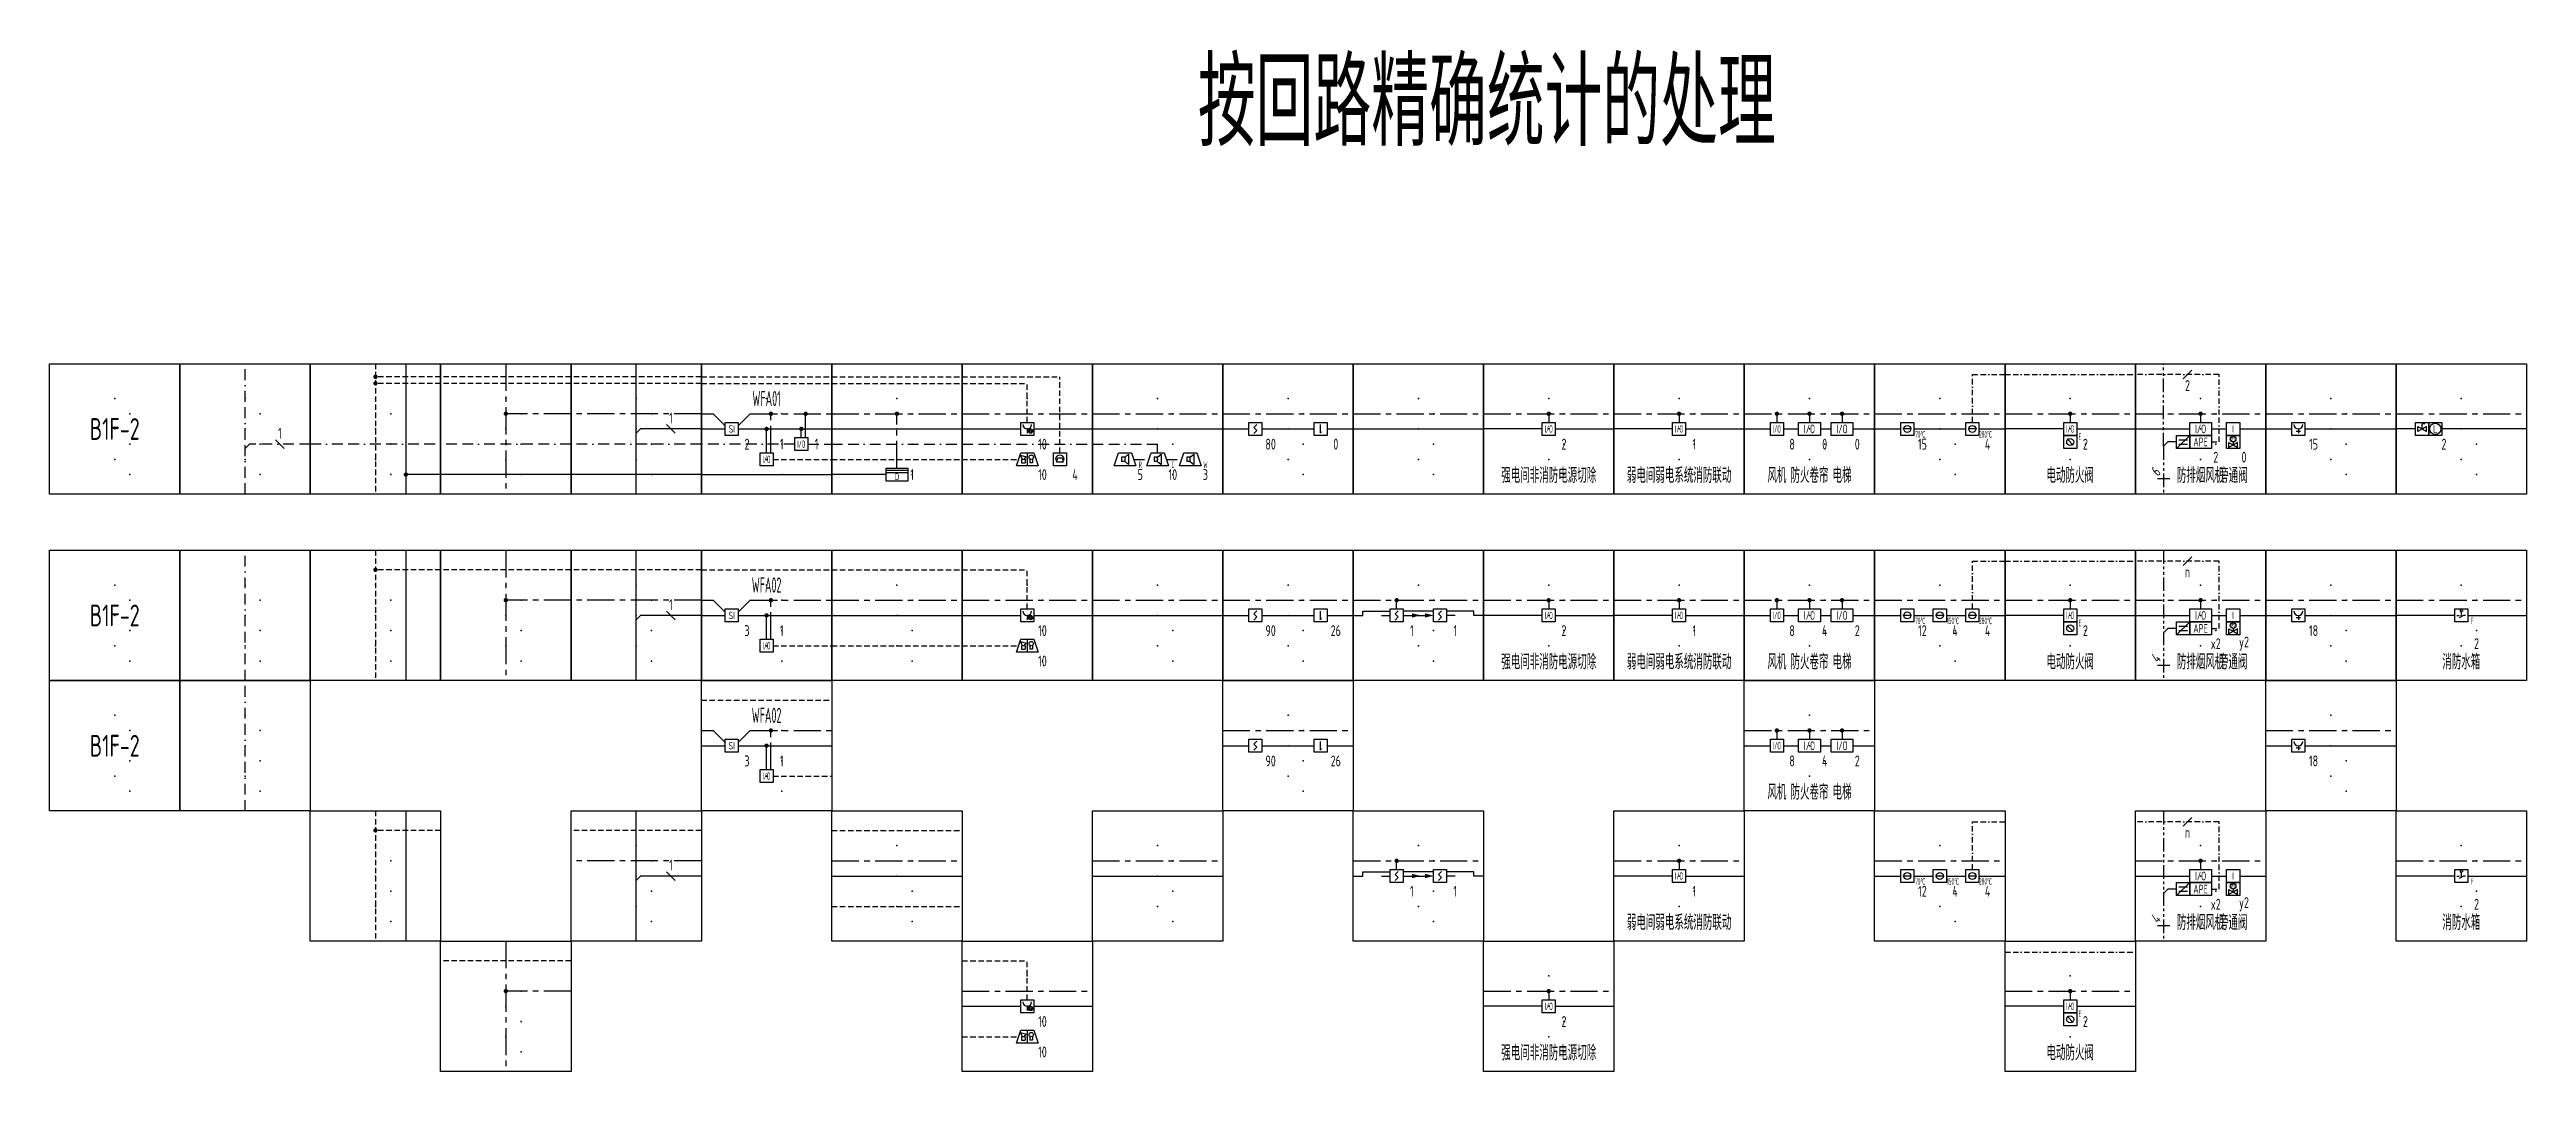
# Model space of a CAD drawing. Header units: millimetres. Extents: x -610917 to 349982, y -134386 to 298175.
# Drawn here: x 16 to 57016, y 186981 to 210510 of the extents above; entities that cross this region are included whole.
import ezdxf
from ezdxf.enums import TextEntityAlignment as Align

# ---------------------------------------------------------------- set-up
doc = ezdxf.new("R2010")
doc.units = ezdxf.units.MM
doc.header["$LTSCALE"] = 500
doc.header["$MEASUREMENT"] = 0
for name, pattern in [('BORDER', [1.75, 0.5, -0.25, 0.5, -0.25, 0, -0.25]), ('BORDER2', [0.875, 0.25, -0.125, 0.25, -0.125, 0, -0.125]), ('CENTER', [2, 1.25, -0.25, 0.25, -0.25]), ('HIDDEN', [0.375, 0.25, -0.125]), ('PHANTOM2', [1.25, 0.625, -0.125, 0.125, -0.125, 0.125, -0.125])]:
    doc.linetypes.add(name, pattern=pattern)
doc.layers.get('0').update_dxf_attribs({"linetype": 'CONTINUOUS'})
for name, color, linetype in [('E-BRST-WIRE', 2, 'BORDER'), ('E-CTRL-WIRE', 3, 'BORDER2'), ('E-FAS-DEVC', 3, 'CONTINUOUS'), ('E-FAS-WIRE', 4, 'CONTINUOUS'), ('E-FAS-WIRE2', 1, 'CENTER'), ('E-FAS-WIRE4', 4, 'PHANTOM2'), ('E-FAS-WIRE5', 4, 'HIDDEN'), ('E-POWR-EQPM', 3, 'CONTINUOUS'), ('E-UNIV-DIAG', 2, 'CONTINUOUS'), ('E-UNIV-EL', 140, 'CONTINUOUS'), ('E-UNIV-NOTE', 6, 'CONTINUOUS')]:
    doc.layers.add(name, color=color, linetype=linetype)
doc.styles.add('TH-STYLE3', font='tssdeng.shx', dxfattribs={"width": 0.7, "bigfont": 'tssdchn.shx'})

msp = doc.modelspace()

# ---------------------------------------------------------------- texts
at = {"layer": 'E-UNIV-NOTE', "style": 'TH-STYLE3'}
for s, height, width, p in [('按回路精确统计的处理', 2000, 0.7, (33091, 209397)), ('WFA01', 350, 0.5, (16516, 202474)), ('B1F-2', 500, 0.7, (1516, 201774)), ('2', 250, 0.7, (16066, 201424)), ('1', 250, 0.7, (16866, 201424)), ('1', 250, 0.7, (17666, 201424)), ('10', 250, 0.7, (22866, 201424)), ('80', 250, 0.7, (28116, 201424)), ('0', 250, 0.7, (29616, 201424)), ('2', 250, 0.7, (34866, 201424)), ('1', 250, 0.7, (37866, 201424)), ('8', 250, 0.7, (40116, 201424)), ('0', 250, 0.7, (40866, 201424)), ('0', 250, 0.7, (41616, 201424)), ('15', 250, 0.7, (43116, 201424)), ('4', 250, 0.7, (44616, 201424)), ('2', 250, 0.7, (46866, 201424)), ('2', 250, 0.7, (49866, 201124)), ('0', 250, 0.7, (50516, 201124)), ('15', 250, 0.7, (52116, 201424)), ('2', 250, 0.7, (55116, 201424)), ('1', 250, 0.7, (19866, 200724)), ('10', 250, 0.7, (22866, 200724)), ('4', 250, 0.7, (23616, 200724)), ('5', 250, 0.7, (25116, 200724)), ('10', 250, 0.7, (25866, 200724)), ('3', 250, 0.7, (26616, 200724)), ('强电间非消防电源切除', 350, 0.5, (34516, 200724)), ('弱电间弱电系统消防联动', 350, 0.5, (37516, 200724)), ('风机', 350, 0.5, (39766, 200724)), ('防火卷帘', 350, 0.5, (40516, 200724)), ('电梯', 350, 0.5, (41266, 200724)), ('电动防火阀', 350, 0.5, (46516, 200724)), ('防排烟风机', 350, 0.5, (49516, 200724)), ('旁通阀', 350, 0.5, (50274, 200725)), ('WFA02', 350, 0.5, (16516, 198181)), ('B1F-2', 500, 0.7, (1516, 197481)), ('3', 250, 0.7, (16066, 197131)), ('1', 250, 0.7, (16866, 197131)), ('10', 250, 0.7, (22866, 197131)), ('90', 250, 0.7, (28116, 197131)), ('26', 250, 0.7, (29616, 197131)), ('1', 250, 0.7, (31366, 197131)), ('1', 250, 0.7, (32366, 197131)), ('2', 250, 0.7, (34866, 197131)), ('1', 250, 0.7, (37866, 197131)), ('8', 250, 0.7, (40116, 197131)), ('4', 250, 0.7, (40866, 197131)), ('2', 250, 0.7, (41616, 197131)), ('12', 250, 0.7, (43116, 197131)), ('4', 250, 0.7, (43866, 197131)), ('4', 250, 0.7, (44616, 197131)), ('2', 250, 0.7, (46866, 197131)), ('18', 250, 0.7, (52116, 197131)), ('x2', 250, 0.7, (49866, 196831)), ('y2', 250, 0.7, (50516, 196831)), ('2', 250, 0.7, (55866, 196831)), ('10', 250, 0.7, (22866, 196431)), ('强电间非消防电源切除', 350, 0.5, (34516, 196431)), ('弱电间弱电系统消防联动', 350, 0.5, (37516, 196431)), ('风机', 350, 0.5, (39766, 196431)), ('防火卷帘', 350, 0.5, (40516, 196431)), ('电梯', 350, 0.5, (41266, 196431)), ('电动防火阀', 350, 0.5, (46516, 196431)), ('防排烟风机', 350, 0.5, (49516, 196431)), ('旁通阀', 350, 0.5, (50266, 196431)), ('消防水箱', 350, 0.5, (55516, 196431)), ('WFA02', 350, 0.5, (16516, 195181)), ('B1F-2', 500, 0.7, (1516, 194481)), ('3', 250, 0.7, (16066, 194131)), ('1', 250, 0.7, (16866, 194131)), ('90', 250, 0.7, (28116, 194131)), ('26', 250, 0.7, (29616, 194131)), ('8', 250, 0.7, (40116, 194131)), ('4', 250, 0.7, (40866, 194131)), ('2', 250, 0.7, (41616, 194131)), ('18', 250, 0.7, (52116, 194131)), ('风机', 350, 0.5, (39766, 193431)), ('防火卷帘', 350, 0.5, (40516, 193431)), ('电梯', 350, 0.5, (41266, 193431)), ('1', 250, 0.7, (31366, 191131)), ('1', 250, 0.7, (32366, 191131)), ('1', 250, 0.7, (37866, 191131)), ('12', 250, 0.7, (43116, 191131)), ('4', 250, 0.7, (43866, 191131)), ('4', 250, 0.7, (44616, 191131)), ('x2', 250, 0.7, (49866, 190831)), ('y2', 250, 0.7, (50516, 190831)), ('2', 250, 0.7, (55866, 190831)), ('弱电间弱电系统消防联动', 350, 0.5, (37516, 190431)), ('防排烟风机', 350, 0.5, (49516, 190431)), ('旁通阀', 350, 0.5, (50266, 190431)), ('消防水箱', 350, 0.5, (55516, 190431)), ('10', 250, 0.7, (22866, 188131)), ('2', 250, 0.7, (34866, 188131)), ('2', 250, 0.7, (46866, 188131)), ('10', 250, 0.7, (22866, 187431)), ('强电间非消防电源切除', 350, 0.5, (34516, 187431)), ('电动防火阀', 350, 0.5, (46516, 187431))]:
    msp.add_text(s, height=height, dxfattribs=dict(at, width=width)).set_placement(p, align=Align.MIDDLE)

# ---------------------------------------------------------------- blocks, each defined once
blk = doc.blocks.new('E-ES01')
blk.add_lwpolyline([(0, 3000), (3000, 3000), (3000, 0), (0, 0)], close=True)
for p in [(1500, 2200), (1850, 1850), (1500, 1500), (1850, 1150), (1500, 800), (1850, 450)]:
    blk.add_point(p)
blk = doc.blocks.new('E-BFAS212')
blk.add_lwpolyline([(-1.5, -1.5), (-1.5, 1.5), (1.5, 1.5), (1.5, -1.5)], close=True)
at = {"layer": 'E-UNIV-EL'}
blk.add_line((0, 0), (0, -1), dxfattribs=at)
for radius in [0.5, 0.25]:
    blk.add_circle((0.75, -0.5), radius, dxfattribs=at)
blk.add_arc((0, 1), 1, 180, 0, dxfattribs=at)
blk = doc.blocks.new('E-BFAS330')
blk.add_lwpolyline([(-2.5, -1.5), (-1.5, 1.5), (1.5, 1.5), (2.5, -1.5)], close=True)
at = {"layer": 'E-UNIV-EL'}
for p, q in [((-1.56, 1), (-0.24, 0.6)), ((-1.1, 0), (-1.56, 1)), ((-0.5, 0), (-1.3, 0)), ((-1.3, 0), (-1.3, -0.8)), ((-0.7, 0), (-0.24, 0.6)), ((-0.5, 0), (-0.5, -0.8)), ((0, 1.5), (0, -1.5)), ((0.6, 0.1), (0.6, -0.8)), ((1.2, 0.1), (1.2, -0.8)), ((-1.3, -0.8), (-0.5, -0.8)), ((1.2, -0.8), (0.6, -0.8))]:
    blk.add_line(p, q, dxfattribs=at)
blk.add_circle((0.9, 0.5), 0.5, dxfattribs=at)
blk = doc.blocks.new('E-BFAS110')
blk.add_lwpolyline([(-1.5, -1.5), (-1.5, 1.5), (1.5, 1.5), (1.5, -1.5)], close=True)
at = {"layer": 'E-UNIV-EL'}
blk.add_lwpolyline([(0.35, 1.06), (-0.35, 0.35), (0.35, -0.35), (-0.35, -1.06)], dxfattribs=at)
blk = doc.blocks.new('E-BFAS120')
blk.add_lwpolyline([(-1.5, -1.5), (-1.5, 1.5), (1.5, 1.5), (1.5, -1.5)], close=True)
at = {"layer": 'E-UNIV-EL'}
blk.add_line((0, -1), (0, 1), dxfattribs=at)
at = {"layer": 'E-UNIV-EL', "const_width": 0.25}
blk.add_lwpolyline([(-0.125, -0.75, 1), (0.125, -0.75, 1)], format="xyb", close=True, dxfattribs=at)
blk = doc.blocks.new('E-BFAS112')
blk.add_lwpolyline([(-1.5, -1.5), (-1.5, 1.5), (1.5, 1.5), (1.5, -1.5)], close=True)
at = {"layer": 'E-UNIV-EL'}
for p, q in [((-3.5, 0), (-1.5, 0)), ((1.5, 0), (3.5, 0))]:
    blk.add_line(p, q, dxfattribs=at)
blk.add_lwpolyline([(0.35, 1.06), (-0.35, 0.35), (0.35, -0.35), (-0.35, -1.06)], dxfattribs=at)
blk.add_lwpolyline([(3.5, 0, 1, 0, 0), (5.5, 0, 0, 0, 0)], format="xyseb", dxfattribs=at)
blk = doc.blocks.new('E-BFAS113')
blk.add_lwpolyline([(-1.5, -1.5), (-1.5, 1.5), (1.5, 1.5), (1.5, -1.5)], close=True)
at = {"layer": 'E-UNIV-EL'}
for p, q in [((-5.5, 0), (-3.5, 0)), ((3.5, 0), (1.5, 0))]:
    blk.add_line(p, q, dxfattribs=at)
blk.add_lwpolyline([(-3.5, 0, 1, 0, 0), (-1.5, 0, 0, 0, 0)], format="xyseb", dxfattribs=at)
blk.add_lwpolyline([(0.35, 1.06), (-0.35, 0.35), (0.35, -0.35), (-0.35, -1.06)], dxfattribs=at)
blk = doc.blocks.new('E-BFAS520')
blk.add_lwpolyline([(-1.5, -1.5), (-1.5, 1.5), (1.5, 1.5), (1.5, -1.5)], close=True)
at = {"layer": 'E-UNIV-EL', "style": 'TH-STYLE3', "width": 0.5}
blk.add_attdef('F', text='', height=1.7, dxfattribs=at).set_placement((0, 0), align=Align.MIDDLE)
blk = doc.blocks.new('E-BFAS011')
blk.add_lwpolyline([(-2.5, -1.5), (-2.5, 1.5), (2.5, 1.5), (2.5, -1.5)], close=True)
at = {"layer": 'E-UNIV-EL', "style": 'TH-STYLE3', "width": 0.7}
blk.add_attdef('F', text='', height=2, dxfattribs=at).set_placement((0, 0), align=Align.MIDDLE)
blk = doc.blocks.new('E-BFAS711')
blk.add_lwpolyline([(-1.5, -1.5), (-1.5, 1.5), (1.5, 1.5), (1.5, -1.5)], close=True)
at = {"layer": 'E-UNIV-EL'}
blk.add_line((1, 0), (-1, 0), dxfattribs=at)
blk.add_circle((0, 0), 0.8, dxfattribs=at)
at = {"layer": 'E-UNIV-EL', "style": 'TH-STYLE3', "width": 0.5}
blk.add_attdef('F', text='', height=1.5, dxfattribs=at).set_placement((3, -1.25), align=Align.MIDDLE)
blk = doc.blocks.new('E-BFAS712')
blk.add_lwpolyline([(-1.5, -1.5), (-1.5, 1.5), (1.5, 1.5), (1.5, -1.5)], close=True)
at = {"layer": 'E-UNIV-EL'}
blk.add_line((1, 0), (-1, 0), dxfattribs=at)
blk.add_circle((0, 0), 0.8, dxfattribs=at)
at = {"layer": 'E-UNIV-EL', "style": 'TH-STYLE3', "width": 0.5}
blk.add_attdef('F', text='', height=1.5, dxfattribs=at).set_placement((3, -1.25), align=Align.MIDDLE)
blk = doc.blocks.new('E-BFAS713')
blk.add_lwpolyline([(-1.5, -1.5), (-1.5, 1.5), (1.5, 1.5), (1.5, -1.5)], close=True)
at = {"layer": 'E-UNIV-EL'}
blk.add_line((1, 0), (-1, 0), dxfattribs=at)
blk.add_circle((0, 0), 0.8, dxfattribs=at)
at = {"layer": 'E-UNIV-EL', "style": 'TH-STYLE3', "width": 0.5}
blk.add_attdef('F', text='', height=1.5, dxfattribs=at).set_placement((3, -1.25), align=Align.MIDDLE)
blk = doc.blocks.new('E-BFAS730')
blk.add_lwpolyline([(-1.5, -1.5), (-1.5, 1.5), (1.5, 1.5), (1.5, -1.5)], close=True)
at = {"layer": 'E-UNIV-EL'}
blk.add_line((-0.71, 0.71), (0.71, -0.71), dxfattribs=at)
blk.add_circle((0, 0), 0.8, dxfattribs=at)
at = {"layer": 'E-UNIV-EL', "style": 'TH-STYLE3', "width": 0.5}
blk.add_attdef('F', text='', height=1.5, dxfattribs=at).set_placement((2.25, 1.25), align=Align.MIDDLE)
blk = doc.blocks.new('E-BFAS522')
blk.add_lwpolyline([(-1.5, -1.5), (-1.5, 1.5), (1.5, 1.5), (1.5, -1.5)], close=True)
at = {"layer": 'E-UNIV-EL'}
for p, q in [((-1.5, -1.5), (1.5, 1.5)), ((-1, 0.5), (1, 0.5)), ((-1, -0.5), (1, -0.5))]:
    blk.add_line(p, q, dxfattribs=at)
blk = doc.blocks.new('E-ANNO04')
blk.add_line((-1, -1), (1, 1))
at = {"style": 'TH-STYLE3', "width": 0.7}
blk.add_attdef('N', text='', height=2.5, dxfattribs=at).set_placement((0, 2.5), align=Align.MIDDLE)
blk = doc.blocks.new('E-BDB004')
blk.add_lwpolyline([(-2.5, -1.5), (-2.5, 1.5), (2.5, 1.5), (2.5, -1.5)], close=True)
at = {"layer": 'E-UNIV-EL', "style": 'TH-STYLE3', "width": 0.7}
blk.add_attdef('BOX', text='', height=2, dxfattribs=at).set_placement((0, 0), align=Align.MIDDLE)
blk = doc.blocks.new('E-BFAS610')
blk.add_lwpolyline([(-1.5, -1.5), (-1.5, 1.5), (1.5, 1.5), (1.5, -1.5)], close=True)
at = {"layer": 'E-UNIV-EL'}
for p, q in [((0, 0), (0, -1)), ((-0.5, -0.5), (0.5, -0.5))]:
    blk.add_line(p, q, dxfattribs=at)
blk.add_arc((0, 1), 1, 180, 0, dxfattribs=at)
blk = doc.blocks.new('E-BFAS630-2')
blk.add_lwpolyline([(-1.5, -1.51), (-1.5, 1.49), (1.5, 1.49), (1.5, -1.51)], close=True)
at = {"layer": 'E-UNIV-EL'}
for p, q in [((0, 0.7), (0, 0.5)), ((0, 0.4), (0, 0.25)), ((0, 0.15), (0, 0)), ((0.2, 1.07), (0.45, 1.07)), ((-1, -0.01), (-0.5, -0.01)), ((0, -0.1), (0, -0.3))]:
    blk.add_line(p, q, dxfattribs=at)
blk.add_lwpolyline([(0, 1.45, -0.533333), (0, 0.7, -0.533333)], format="xyb", close=True, dxfattribs=at)
blk.add_lwpolyline([(1, -0.01), (0.5, -0.01), (-0.5, -0.59)], dxfattribs=at)
at = {"layer": 'E-UNIV-EL', "style": 'TH-STYLE3', "width": 0.5}
blk.add_attdef('F', text='', height=1.5, dxfattribs=at).set_placement((2.5, -1.26), align=Align.MIDDLE)
blk = doc.blocks.new('E-BFAS621-4')
blk.add_lwpolyline([(-1.5, -1.5), (-1.5, 1.5), (1.5, 1.5), (1.5, -1.5)], close=True)
at = {"layer": 'E-UNIV-EL'}
blk.add_line((0, 0), (0, -0.7), dxfattribs=at)
blk.add_lwpolyline([(1, -1.28), (1, -0.12), (-1, -1.28), (-1, -0.12)], close=True, dxfattribs=at)
blk.add_circle((0, 0.65), 0.65, dxfattribs=at)
at = {"layer": 'E-UNIV-EL', "style": 'TH-STYLE3', "width": 0.7}
blk.add_attdef('F', text='', height=1, dxfattribs=at).set_placement((0, 0.65), align=Align.MIDDLE)
blk = doc.blocks.new('E-BFAS510')
blk.add_lwpolyline([(-1.5, -1.5), (-1.5, 1.5), (1.5, 1.5), (1.5, -1.5)], close=True)
at = {"layer": 'E-UNIV-EL', "style": 'TH-STYLE3', "width": 0.7}
blk.add_attdef('F', text='', height=1.7, dxfattribs=at).set_placement((0, 0), align=Align.MIDDLE)
blk = doc.blocks.new('E-BFAS540')
blk.add_lwpolyline([(-1.5, -1.5), (-1.5, 1.5), (1.5, 1.5), (1.5, -1.5)], close=True)
at = {"layer": 'E-UNIV-EL', "style": 'TH-STYLE3', "width": 0.7}
blk.add_attdef('F', text='', height=1.7, dxfattribs=at).set_placement((0, 0), align=Align.MIDDLE)
blk = doc.blocks.new('E-BFAS220')
blk.add_lwpolyline([(-1.5, -1.5), (-1.5, 1.5), (1.5, 1.5), (1.5, -1.5)], close=True)
at = {"layer": 'E-UNIV-EL'}
blk.add_lwpolyline([(0.58, 0), (1, 0, 1), (-1, 0), (-0.58, 0)], format="xyb", dxfattribs=at)
blk.add_lwpolyline([(-0.75, -0.67), (-0.5, 0.33), (0.5, 0.33), (0.75, -0.67)], close=True, dxfattribs=at)
blk = doc.blocks.new('E-BFAS030')
blk.add_lwpolyline([(-2.5, -1.5), (-2.5, 1.5), (2.5, 1.5), (2.5, -1.5)], close=True)
at = {"layer": 'E-UNIV-EL'}
for p, q in [((-2.5, 1), (2.5, 1)), ((-2.5, 0.5), (2.5, 0.5))]:
    blk.add_line(p, q, dxfattribs=at)
at = {"layer": 'E-UNIV-EL', "style": 'TH-STYLE3', "width": 0.7}
blk.add_attdef('F', text='', height=1.5, dxfattribs=at).set_placement((0, -0.5), align=Align.MIDDLE)
blk = doc.blocks.new('E-BFAS410-2')
blk.add_lwpolyline([(-2.5, -1.5), (-1.5, 1.5), (1.5, 1.5), (2.5, -1.5)], close=True)
at = {"layer": 'E-UNIV-EL'}
for p, q in [((0, 0.5), (-0.8, 0.5)), ((-0.8, 0.5), (-0.8, -0.5)), ((0, 0.5), (0.8, 1.2)), ((0, -0.5), (0, 0.5)), ((0.8, 1.2), (0.8, -1.2)), ((0, -0.5), (-0.8, -0.5)), ((0, -0.5), (0.8, -1.2))]:
    blk.add_line(p, q, dxfattribs=at)
at = {"layer": 'E-UNIV-EL', "style": 'TH-STYLE3', "width": 0.5}
blk.add_attdef('F', text='', height=1.5, dxfattribs=at).set_placement((3.5, -1.25), align=Align.MIDDLE)
blk = doc.blocks.new('E-BFAS410-3')
blk.add_lwpolyline([(-2.5, -1.5), (-1.5, 1.5), (1.5, 1.5), (2.5, -1.5)], close=True)
at = {"layer": 'E-UNIV-EL'}
for p, q in [((0, 0.5), (-0.8, 0.5)), ((-0.8, 0.5), (-0.8, -0.5)), ((0, 0.5), (0.8, 1.2)), ((0, -0.5), (0, 0.5)), ((0.8, 1.2), (0.8, -1.2)), ((0, -0.5), (-0.8, -0.5)), ((0, -0.5), (0.8, -1.2))]:
    blk.add_line(p, q, dxfattribs=at)
at = {"layer": 'E-UNIV-EL', "style": 'TH-STYLE3', "width": 0.5}
blk.add_attdef('F', text='', height=1.5, dxfattribs=at).set_placement((3.5, -1.25), align=Align.MIDDLE)
blk = doc.blocks.new('E-BFAS410-4')
blk.add_lwpolyline([(-2.5, -1.5), (-1.5, 1.5), (1.5, 1.5), (2.5, -1.5)], close=True)
at = {"layer": 'E-UNIV-EL'}
for p, q in [((0, 0.5), (-0.8, 0.5)), ((-0.8, 0.5), (-0.8, -0.5)), ((0, 0.5), (0.8, 1.2)), ((0, -0.5), (0, 0.5)), ((0.8, 1.2), (0.8, -1.2)), ((0, -0.5), (-0.8, -0.5)), ((0, -0.5), (0.8, -1.2))]:
    blk.add_line(p, q, dxfattribs=at)
at = {"layer": 'E-UNIV-EL', "style": 'TH-STYLE3', "width": 0.5}
blk.add_attdef('F', text='', height=1.5, dxfattribs=at).set_placement((3.5, -1.25), align=Align.MIDDLE)
blk = doc.blocks.new('E-BFAS621-2')
blk.add_lwpolyline([(-1.5, -1.5), (-1.5, 1.5), (1.5, 1.5), (1.5, -1.5)], close=True)
at = {"layer": 'E-UNIV-EL'}
for p in [(0, 0), (0.58, 1.15)]:
    blk.add_line(p, (0, 1.15), dxfattribs=at)
blk.add_lwpolyline([(1, -0.58), (1, 0.58), (-1, -0.58), (-1, 0.58)], close=True, dxfattribs=at)
blk = doc.blocks.new('E-BFAS622')
blk.add_lwpolyline([(-1.5, -1.5), (-1.5, 1.5), (1.5, 1.5), (1.5, -1.5)], close=True)
at = {"layer": 'E-UNIV-EL'}
blk.add_circle((0, 0), 1.3, dxfattribs=at)
at = {"layer": 'E-UNIV-EL', "style": 'TH-STYLE3', "width": 0.7}
blk.add_attdef('S', text='', height=1.7, dxfattribs=at).set_placement((0, 0), align=Align.MIDDLE)

# ---------------------------------------------------------------- linework, layer by layer
at = {"layer": 'E-BRST-WIRE'}
for p, q in [((4516, 200274), (4516, 203274)), ((4516, 201324), (4616, 201424)), ((6016, 201424), (4616, 201424)), ((15016, 201424), (6016, 201424)), ((17166, 201424), (15016, 201424)), ((17466, 201424), (18016, 201424)), ((18016, 201424), (21016, 201424)), ((21016, 201424), (24016, 201424)), ((24016, 201424), (25516, 201424)), ((25516, 201224), (25516, 201424)), ((24966, 201074), (25316, 201074)), ((25716, 201074), (26066, 201074)), ((4516, 195981), (4516, 198981)), ((4516, 192981), (4516, 195981))]:
    msp.add_line(p, q, dxfattribs=at)
at = {"layer": 'E-CTRL-WIRE'}
for p, q in [((44266, 201924), (44266, 203024)), ((44266, 203024), (45016, 203024)), ((45016, 203024), (48016, 203024)), ((49941, 203024), (48016, 203024)), ((49941, 201474), (49941, 203024)), ((49766, 201474), (49941, 201474)), ((44266, 197631), (44266, 198731)), ((44266, 198731), (45016, 198731)), ((45016, 198731), (48016, 198731)), ((49941, 198731), (48016, 198731)), ((49941, 197181), (49941, 198731)), ((49766, 197181), (49941, 197181)), ((44266, 191631), (44266, 192731)), ((44266, 192731), (45016, 192731)), ((49941, 192731), (48016, 192731)), ((49941, 191181), (49941, 192731)), ((49766, 191181), (49941, 191181)), ((45016, 189731), (48016, 189731))]:
    msp.add_line(p, q, dxfattribs=at)
at = {"layer": 'E-FAS-WIRE'}
for p, q in [((8216, 203274), (8216, 200274)), ((13516, 200274), (13516, 203274)), ((13516, 201674), (13616, 201774)), ((15016, 201774), (13616, 201774)), ((15016, 201774), (15566, 201774)), ((15866, 201774), (18016, 201774)), ((16516, 201224), (16516, 201774)), ((17316, 201574), (17316, 201774)), ((18016, 201774), (21016, 201774)), ((21016, 201774), (22366, 201774)), ((22666, 201774), (24016, 201774)), ((24016, 201774), (27016, 201774)), ((27016, 201774), (27616, 201774)), ((27916, 201774), (29116, 201774)), ((29416, 201774), (30016, 201774)), ((30016, 201774), (33016, 201774)), ((34366, 201774), (33016, 201774)), ((34666, 201774), (36016, 201774)), ((37366, 201774), (36016, 201774)), ((37666, 201774), (39016, 201774)), ((39016, 201774), (39616, 201774)), ((39916, 201774), (40266, 201774)), ((40766, 201774), (41016, 201774)), ((41516, 201774), (42016, 201774)), ((42016, 201774), (42616, 201774)), ((42916, 201774), (44116, 201774)), ((44416, 201774), (45016, 201774)), ((46366, 201774), (45016, 201774)), ((46666, 201774), (48016, 201774)), ((48016, 201774), (49266, 201774)), ((49766, 201774), (50116, 201774)), ((50416, 201774), (51016, 201774)), ((51016, 201774), (51616, 201774)), ((51916, 201774), (54016, 201774)), ((54466, 201774), (54016, 201774)), ((57016, 201774), (55046, 201774)), ((15016, 200724), (8216, 200724)), ((15016, 200724), (18016, 200724)), ((19266, 200724), (18016, 200724)), ((8216, 198981), (8216, 195981)), ((13516, 195981), (13516, 198981)), ((13516, 197381), (13616, 197481)), ((15016, 197481), (13616, 197481)), ((15016, 197481), (15566, 197481)), ((15866, 197481), (18016, 197481)), ((16516, 196931), (16516, 197481)), ((18016, 197481), (21016, 197481)), ((21016, 197481), (22366, 197481)), ((22666, 197481), (24016, 197481)), ((24016, 197481), (27016, 197481)), ((27016, 197481), (27616, 197481)), ((27916, 197481), (29116, 197481)), ((29416, 197481), (30016, 197481)), ((31866, 197581), (31166, 197581)), ((34366, 197481), (33016, 197481)), ((34666, 197481), (36016, 197481)), ((37366, 197481), (36016, 197481)), ((37666, 197481), (39016, 197481)), ((39016, 197481), (39616, 197481)), ((39916, 197481), (40266, 197481)), ((40766, 197481), (41016, 197481)), ((41516, 197481), (42016, 197481)), ((42016, 197481), (42616, 197481)), ((42916, 197481), (43366, 197481)), ((43666, 197481), (44116, 197481)), ((44416, 197481), (45016, 197481)), ((46366, 197481), (45016, 197481)), ((46666, 197481), (48016, 197481)), ((48016, 197481), (49266, 197481)), ((49766, 197481), (50116, 197481)), ((50416, 197481), (51016, 197481)), ((51016, 197481), (51616, 197481)), ((51916, 197481), (54016, 197481)), ((55366, 197481), (54016, 197481)), ((55666, 197481), (57016, 197481)), ((15016, 194481), (15566, 194481)), ((15866, 194481), (18016, 194481)), ((16516, 193931), (16516, 194481)), ((27016, 194481), (27616, 194481)), ((27916, 194481), (29116, 194481)), ((29416, 194481), (30016, 194481)), ((39016, 194481), (39616, 194481)), ((39916, 194481), (40266, 194481)), ((40766, 194481), (41016, 194481)), ((41516, 194481), (42016, 194481)), ((51016, 194481), (51616, 194481)), ((51916, 194481), (54016, 194481)), ((8216, 192981), (8216, 189981)), ((13516, 189981), (13516, 192981)), ((31866, 191581), (31166, 191581)), ((13516, 191381), (13616, 191481)), ((15016, 191481), (13616, 191481)), ((18016, 191481), (21016, 191481)), ((24016, 191481), (27016, 191481)), ((37366, 191481), (36016, 191481)), ((37666, 191481), (39016, 191481)), ((42016, 191481), (42616, 191481)), ((42916, 191481), (43366, 191481)), ((43666, 191481), (44116, 191481)), ((44416, 191481), (45016, 191481)), ((48016, 191481), (49266, 191481)), ((49766, 191481), (50116, 191481)), ((50416, 191481), (51016, 191481)), ((55366, 191481), (54016, 191481)), ((55666, 191481), (57016, 191481)), ((21016, 188481), (22366, 188481)), ((22666, 188481), (24016, 188481)), ((34366, 188481), (33016, 188481)), ((34666, 188481), (36016, 188481)), ((46366, 188481), (45016, 188481)), ((46666, 188481), (48016, 188481))]:
    msp.add_line(p, q, dxfattribs=at)
at = {"layer": 'E-FAS-WIRE', "const_width": 50}
for points in [[(16491, 201774, 1), (16541, 201774, 1)], [(17291, 201774, 1), (17341, 201774, 1)], [(8191, 200724, 1), (8241, 200724, 1)], [(16491, 197481, 1), (16541, 197481, 1)], [(16491, 194481, 1), (16541, 194481, 1)]]:
    msp.add_lwpolyline(points, format="xyb", close=True, dxfattribs=at)
at = {"layer": 'E-FAS-WIRE'}
for points in [[(30016, 197481), (30241, 197481), (30241, 197581), (30866, 197581)], [(33016, 197481), (32791, 197481), (32791, 197581), (32166, 197581)], [(30016, 191481), (30241, 191481), (30241, 191581), (30866, 191581)], [(33016, 191481), (32791, 191481), (32791, 191581), (32166, 191581)]]:
    msp.add_lwpolyline(points, dxfattribs=at)
at = {"layer": 'E-FAS-WIRE2'}
for p, q in [((10516, 203274), (10516, 200274)), ((15016, 202124), (10516, 202124)), ((15016, 202124), (15291, 202124)), ((15566, 201849), (15291, 202124)), ((15866, 201849), (16141, 202124)), ((16141, 202124), (18016, 202124)), ((16616, 201224), (16616, 202124)), ((17416, 201574), (17416, 202124)), ((18016, 202124), (21016, 202124)), ((19516, 200874), (19516, 202124)), ((21016, 202124), (24016, 202124)), ((24016, 202124), (27016, 202124)), ((27016, 202124), (30016, 202124)), ((30016, 202124), (33016, 202124)), ((33016, 202124), (36016, 202124)), ((34516, 202124), (34516, 201924)), ((36016, 202124), (39016, 202124)), ((37516, 202124), (37516, 201924)), ((39016, 202124), (42016, 202124)), ((39766, 202124), (39766, 201924)), ((40516, 202124), (40516, 201924)), ((41266, 202124), (41266, 201924)), ((42016, 202124), (45016, 202124)), ((45016, 202124), (48016, 202124)), ((46516, 202124), (46516, 201924)), ((48016, 202124), (51016, 202124)), ((49516, 202124), (49516, 201924)), ((51016, 202124), (54016, 202124)), ((54016, 202124), (57016, 202124)), ((10516, 198981), (10516, 195981)), ((12016, 197831), (10516, 197831)), ((15016, 197831), (12016, 197831)), ((15016, 197831), (15291, 197831)), ((15566, 197556), (15291, 197831)), ((15866, 197556), (16141, 197831)), ((16141, 197831), (18016, 197831)), ((16616, 196931), (16616, 197831)), ((18016, 197831), (21016, 197831)), ((21016, 197831), (24016, 197831)), ((24016, 197831), (27016, 197831)), ((27016, 197831), (30016, 197831)), ((30016, 197831), (33016, 197831)), ((31016, 197631), (31016, 197831)), ((33016, 197831), (36016, 197831)), ((34516, 197831), (34516, 197631)), ((36016, 197831), (39016, 197831)), ((37516, 197831), (37516, 197631)), ((39016, 197831), (42016, 197831)), ((39766, 197831), (39766, 197631)), ((40516, 197831), (40516, 197631)), ((41266, 197831), (41266, 197631)), ((42016, 197831), (45016, 197831)), ((45016, 197831), (48016, 197831)), ((46516, 197831), (46516, 197631)), ((48016, 197831), (51016, 197831)), ((49516, 197831), (49516, 197631)), ((51016, 197831), (54016, 197831)), ((54016, 197831), (57016, 197831)), ((15016, 194831), (15291, 194831)), ((15566, 194556), (15291, 194831)), ((15866, 194556), (16141, 194831)), ((16141, 194831), (18016, 194831)), ((16616, 193931), (16616, 194831)), ((27016, 194831), (30016, 194831)), ((39016, 194831), (42016, 194831)), ((39766, 194831), (39766, 194631)), ((40516, 194831), (40516, 194631)), ((41266, 194831), (41266, 194631)), ((51016, 194831), (54016, 194831)), ((15016, 191831), (12016, 191831)), ((18016, 191831), (21016, 191831)), ((24016, 191831), (27016, 191831)), ((30016, 191831), (33016, 191831)), ((31016, 191631), (31016, 191831)), ((36016, 191831), (39016, 191831)), ((37516, 191831), (37516, 191631)), ((42016, 191831), (45016, 191831)), ((48016, 191831), (51016, 191831)), ((49516, 191831), (49516, 191631)), ((54016, 191831), (57016, 191831)), ((10516, 189981), (10516, 186981)), ((12016, 188831), (10516, 188831)), ((21016, 188831), (24016, 188831)), ((33016, 188831), (36016, 188831)), ((34516, 188831), (34516, 188631)), ((45016, 188831), (48016, 188831)), ((46516, 188831), (46516, 188631))]:
    msp.add_line(p, q, dxfattribs=at)
at = {"layer": 'E-FAS-WIRE2', "const_width": 50}
for points in [[(10491, 202124, 1), (10541, 202124, 1)], [(16591, 202124, 1), (16641, 202124, 1)], [(17391, 202124, 1), (17441, 202124, 1)], [(19491, 202124, 1), (19541, 202124, 1)], [(34491, 202124, 1), (34541, 202124, 1)], [(37491, 202124, 1), (37541, 202124, 1)], [(39741, 202124, 1), (39791, 202124, 1)], [(40491, 202124, 1), (40541, 202124, 1)], [(41241, 202124, 1), (41291, 202124, 1)], [(46491, 202124, 1), (46541, 202124, 1)], [(49491, 202124, 1), (49541, 202124, 1)], [(10491, 197831, 1), (10541, 197831, 1)], [(16591, 197831, 1), (16641, 197831, 1)], [(30991, 197831, 1), (31041, 197831, 1)], [(34491, 197831, 1), (34541, 197831, 1)], [(37491, 197831, 1), (37541, 197831, 1)], [(39741, 197831, 1), (39791, 197831, 1)], [(40491, 197831, 1), (40541, 197831, 1)], [(41241, 197831, 1), (41291, 197831, 1)], [(46491, 197831, 1), (46541, 197831, 1)], [(49491, 197831, 1), (49541, 197831, 1)], [(16591, 194831, 1), (16641, 194831, 1)], [(39741, 194831, 1), (39791, 194831, 1)], [(40491, 194831, 1), (40541, 194831, 1)], [(41241, 194831, 1), (41291, 194831, 1)], [(30991, 191831, 1), (31041, 191831, 1)], [(37491, 191831, 1), (37541, 191831, 1)], [(49491, 191831, 1), (49541, 191831, 1)], [(10491, 188831, 1), (10541, 188831, 1)], [(34491, 188831, 1), (34541, 188831, 1)], [(46491, 188831, 1), (46541, 188831, 1)]]:
    msp.add_lwpolyline(points, format="xyb", close=True, dxfattribs=at)
at = {"layer": 'E-FAS-WIRE4'}
for p, q in [((48666, 201374), (48666, 203274)), ((48666, 201374), (48766, 201474)), ((48666, 201374), (48666, 200274)), ((48966, 201474), (48766, 201474)), ((48666, 198981), (48666, 195981)), ((48666, 197081), (48766, 197181)), ((48966, 197181), (48766, 197181)), ((48666, 192981), (48666, 189981)), ((48666, 191081), (48766, 191181)), ((48966, 191181), (48766, 191181))]:
    msp.add_line(p, q, dxfattribs=at)
at = {"layer": 'E-FAS-WIRE5'}
for p, q in [((7516, 203274), (7516, 200274)), ((15016, 202974), (7516, 202974)), ((15016, 202974), (18016, 202974)), ((18016, 202974), (21016, 202974)), ((21016, 202974), (23266, 202974)), ((23266, 201224), (23266, 202974)), ((15016, 202824), (7516, 202824)), ((15016, 202824), (18016, 202824)), ((18016, 202824), (21016, 202824)), ((21016, 202824), (22516, 202824)), ((22516, 201924), (22516, 202824)), ((16666, 201074), (18016, 201074)), ((18016, 201074), (21016, 201074)), ((21016, 201074), (22316, 201074)), ((7516, 198981), (7516, 195981)), ((9016, 198531), (7516, 198531)), ((12016, 198531), (9016, 198531)), ((15016, 198531), (12016, 198531)), ((15016, 198531), (18016, 198531)), ((18016, 198531), (21016, 198531)), ((21016, 198531), (22516, 198531)), ((22516, 197631), (22516, 198531)), ((16666, 196781), (18016, 196781)), ((18016, 196781), (21016, 196781)), ((21016, 196781), (22316, 196781)), ((15016, 195531), (18016, 195531)), ((16666, 193781), (18016, 193781)), ((7516, 192981), (7516, 189981)), ((9016, 192531), (7516, 192531)), ((15016, 192531), (12016, 192531)), ((18016, 192531), (21016, 192531)), ((18016, 190781), (21016, 190781)), ((12016, 189531), (9016, 189531)), ((21016, 189531), (22516, 189531)), ((22516, 188631), (22516, 189531)), ((21016, 187781), (22316, 187781))]:
    msp.add_line(p, q, dxfattribs=at)
at = {"layer": 'E-FAS-WIRE5', "const_width": 50}
for points in [[(7491, 202974, 1), (7541, 202974, 1)], [(7491, 202824, 1), (7541, 202824, 1)], [(7491, 198531, 1), (7541, 198531, 1)], [(7491, 192531, 1), (7541, 192531, 1)]]:
    msp.add_lwpolyline(points, format="xyb", close=True, dxfattribs=at)

# ---------------------------------------------------------------- block references
at = {"layer": 'E-FAS-DEVC', "xscale": 100, "yscale": 100, "zscale": 100}
for name, p, values in [('E-BFAS540', (15716, 201774), {'F': 'SI'}), ('E-BFAS520', (34516, 201774), {'F': 'I/O'}), ('E-BFAS520', (37516, 201774), {'F': 'I/O'}), ('E-BFAS520', (39766, 201774), {'F': 'I/O'}), ('E-BFAS011', (40516, 201774), {'F': 'I/O'}), ('E-BFAS011', (41266, 201774), {'F': 'I/O'}), ('E-BFAS711', (42766, 201774), {'F': '70℃'}), ('E-BFAS712', (44266, 201774), {'F': '280℃'}), ('E-BFAS520', (46516, 201774), {'F': 'I/O'}), ('E-BFAS011', (49516, 201774), {'F': 'I/O'}), ('E-BFAS510', (50266, 201774), {'F': 'I'}), ('E-BFAS622', (54916, 201774), {'S': 'L'}), ('E-BFAS520', (16516, 201074), {'F': 'I/O'}), ('E-BFAS520', (17316, 201424), {'F': 'I/O'}), ('E-BFAS410-3', (24766, 201074), {'F': 'R'}), ('E-BFAS410-2', (25516, 201074), {'F': 'C'}), ('E-BFAS410-4', (26266, 201074), {'F': 'W'}), ('E-BFAS730', (46516, 201474), {'F': 'E'}), ('E-BFAS030', (19516, 200724), {'F': 'D'}), ('E-BFAS540', (15716, 197481), {'F': 'SI'}), ('E-BFAS520', (34516, 197481), {'F': 'I/O'}), ('E-BFAS520', (37516, 197481), {'F': 'I/O'}), ('E-BFAS520', (39766, 197481), {'F': 'I/O'}), ('E-BFAS011', (40516, 197481), {'F': 'I/O'}), ('E-BFAS011', (41266, 197481), {'F': 'I/O'}), ('E-BFAS711', (42766, 197481), {'F': '70℃'}), ('E-BFAS713', (43516, 197481), {'F': '150℃'}), ('E-BFAS712', (44266, 197481), {'F': '280℃'}), ('E-BFAS520', (46516, 197481), {'F': 'I/O'}), ('E-BFAS730', (46516, 197181), {'F': 'E'}), ('E-BFAS011', (49516, 197481), {'F': 'I/O'}), ('E-BFAS510', (50266, 197481), {'F': 'I'}), ('E-BFAS630-2', (55516, 197482), {'F': 'F'}), ('E-BFAS520', (16516, 196781), {'F': 'I/O'}), ('E-BFAS540', (15716, 194481), {'F': 'SI'}), ('E-BFAS520', (39766, 194481), {'F': 'I/O'}), ('E-BFAS011', (40516, 194481), {'F': 'I/O'}), ('E-BFAS011', (41266, 194481), {'F': 'I/O'}), ('E-BFAS520', (16516, 193781), {'F': 'I/O'}), ('E-BFAS520', (37516, 191481), {'F': 'I/O'}), ('E-BFAS711', (42766, 191481), {'F': '70℃'}), ('E-BFAS713', (43516, 191481), {'F': '150℃'}), ('E-BFAS712', (44266, 191481), {'F': '280℃'}), ('E-BFAS011', (49516, 191481), {'F': 'I/O'}), ('E-BFAS510', (50266, 191481), {'F': 'I'}), ('E-BFAS630-2', (55516, 191482), {'F': 'F'}), ('E-BFAS520', (34516, 188481), {'F': 'I/O'}), ('E-BFAS520', (46516, 188481), {'F': 'I/O'}), ('E-BFAS730', (46516, 188181), {'F': 'E'})]:
    msp.add_blockref(name, p, dxfattribs=at).add_auto_attribs(values)
for name, p in [('E-BFAS212', (22516, 201774)), ('E-BFAS110', (27766, 201774)), ('E-BFAS120', (29266, 201774)), ('E-BFAS610', (51766, 201774)), ('E-BFAS621-2', (54616, 201774)), ('E-BFAS330', (22516, 201074)), ('E-BFAS220', (23266, 201074)), ('E-BFAS522', (49116, 201474)), ('E-BFAS212', (22516, 197481)), ('E-BFAS110', (27766, 197481)), ('E-BFAS120', (29266, 197481)), ('E-BFAS112', (31016, 197481)), ('E-BFAS113', (32016, 197481)), ('E-BFAS522', (49116, 197181)), ('E-BFAS610', (51766, 197481)), ('E-BFAS330', (22516, 196781)), ('E-BFAS110', (27766, 194481)), ('E-BFAS120', (29266, 194481)), ('E-BFAS610', (51766, 194481)), ('E-BFAS112', (31016, 191481)), ('E-BFAS113', (32016, 191481)), ('E-BFAS522', (49116, 191181)), ('E-BFAS212', (22516, 188481)), ('E-BFAS330', (22516, 187781))]:
    msp.add_blockref(name, p, dxfattribs=at)
at = {"layer": 'E-FAS-DEVC'}
ref = msp.add_blockref('E-BFAS621-4', (50266, 201474), dxfattribs=dict(at, xscale=100, yscale=100, zscale=100))
ref.add_attrib('F', 'M', dxfattribs={"layer": 'E-UNIV-EL', "height": 100, "style": 'TH-STYLE3', "width": 0.7}).set_placement((50266, 201549), align=Align.MIDDLE)
ref = msp.add_blockref('E-BFAS621-4', (50266, 197181), dxfattribs=dict(at, xscale=100, yscale=100, zscale=100))
ref.add_attrib('F', 'M', dxfattribs={"layer": 'E-UNIV-EL', "height": 100, "style": 'TH-STYLE3', "width": 0.7}).set_placement((50266, 197256), align=Align.MIDDLE)
ref = msp.add_blockref('E-BFAS621-4', (50266, 191181), dxfattribs=dict(at, xscale=100, yscale=100, zscale=100))
ref.add_attrib('F', 'M', dxfattribs={"layer": 'E-UNIV-EL', "height": 100, "style": 'TH-STYLE3', "width": 0.7}).set_placement((50266, 191256), align=Align.MIDDLE)
at = {"layer": 'E-POWR-EQPM', "xscale": 100, "yscale": 100, "zscale": 100}
for p in [(49516, 201474), (49516, 197181), (49516, 191181)]:
    msp.add_blockref('E-BDB004', p, dxfattribs=at).add_auto_attribs({'BOX': 'APE'})
at = {"layer": 'E-UNIV-DIAG'}
for p in [(16, 200274), (3016, 200274), (6016, 200274), (9016, 200274), (12016, 200274), (15016, 200274), (18016, 200274), (21016, 200274), (24016, 200274), (27016, 200274), (30016, 200274), (33016, 200274), (36016, 200274), (39016, 200274), (42016, 200274), (45016, 200274), (48016, 200274), (51016, 200274), (54016, 200274), (16, 195981), (3016, 195981), (6016, 195981), (9016, 195981), (12016, 195981), (15016, 195981), (18016, 195981), (21016, 195981), (24016, 195981), (27016, 195981), (30016, 195981), (33016, 195981), (36016, 195981), (39016, 195981), (42016, 195981), (45016, 195981), (48016, 195981), (51016, 195981), (54016, 195981), (16, 192981), (3016, 192981), (15016, 192981), (27016, 192981), (39016, 192981), (51016, 192981), (6016, 189981), (12016, 189981), (18016, 189981), (24016, 189981), (30016, 189981), (36016, 189981), (42016, 189981), (48016, 189981), (54016, 189981), (9016, 186981), (21016, 186981), (33016, 186981), (45016, 186981)]:
    msp.add_blockref('E-ES01', p, dxfattribs=at)
at = {"layer": 'E-UNIV-NOTE'}
ref = msp.add_blockref('E-ANNO04', (49216, 203024), dxfattribs=dict(at, xscale=100.0000000000014, yscale=100.0000000000014, zscale=100.0000000000014, rotation=180.0000000000029))
ref.add_attrib('N', '2', dxfattribs={"layer": '0', "height": 250, "style": 'TH-STYLE3', "width": 0.7}).set_placement((49216, 202774), align=Align.MIDDLE)
ref = msp.add_blockref('E-ANNO04', (5316, 201424), dxfattribs=dict(at, xscale=-100, yscale=100, zscale=100))
ref.add_attrib('N', '1', dxfattribs={"layer": '0', "height": 250, "rotation": 360, "style": 'TH-STYLE3', "width": 0.7}).set_placement((5316, 201674), align=Align.MIDDLE)
ref = msp.add_blockref('E-ANNO04', (14316, 201774), dxfattribs=dict(at, xscale=-100, yscale=100, zscale=100))
ref.add_attrib('N', '1', dxfattribs={"layer": '0', "height": 250, "rotation": 360, "style": 'TH-STYLE3', "width": 0.7}).set_placement((14316, 202024), align=Align.MIDDLE)
ref = msp.add_blockref('E-ANNO04', (48666, 200624), dxfattribs=dict(at, xscale=-100.0000000000014, yscale=100, zscale=100, rotation=44.99999999999704))
ref.add_attrib('N', '6', dxfattribs={"layer": '0', "height": 250, "rotation": 45, "style": 'TH-STYLE3', "width": 0.7}).set_placement((48489, 200801), align=Align.MIDDLE)
ref = msp.add_blockref('E-ANNO04', (49216, 198731), dxfattribs=dict(at, xscale=100.0000000000014, yscale=100.0000000000014, zscale=100.0000000000014, rotation=180.0000000000029))
ref.add_attrib('N', 'n', dxfattribs={"layer": '0', "height": 250, "style": 'TH-STYLE3', "width": 0.7}).set_placement((49216, 198481), align=Align.MIDDLE)
ref = msp.add_blockref('E-ANNO04', (14316, 197481), dxfattribs=dict(at, xscale=-100, yscale=100, zscale=100))
ref.add_attrib('N', '1', dxfattribs={"layer": '0', "height": 250, "rotation": 360, "style": 'TH-STYLE3', "width": 0.7}).set_placement((14316, 197731), align=Align.MIDDLE)
ref = msp.add_blockref('E-ANNO04', (48666, 196331), dxfattribs=dict(at, xscale=-100.0000000000014, yscale=100, zscale=100, rotation=44.99999999999704))
ref.add_attrib('N', '4', dxfattribs={"layer": '0', "height": 250, "rotation": 45, "style": 'TH-STYLE3', "width": 0.7}).set_placement((48489, 196507), align=Align.MIDDLE)
ref = msp.add_blockref('E-ANNO04', (49216, 192731), dxfattribs=dict(at, xscale=100.0000000000014, yscale=100.0000000000014, zscale=100.0000000000014, rotation=180.0000000000029))
ref.add_attrib('N', 'n', dxfattribs={"layer": '0', "height": 250, "style": 'TH-STYLE3', "width": 0.7}).set_placement((49216, 192481), align=Align.MIDDLE)
ref = msp.add_blockref('E-ANNO04', (14316, 191481), dxfattribs=dict(at, xscale=-100, yscale=100, zscale=100))
ref.add_attrib('N', '1', dxfattribs={"layer": '0', "height": 250, "rotation": 360, "style": 'TH-STYLE3', "width": 0.7}).set_placement((14316, 191731), align=Align.MIDDLE)
ref = msp.add_blockref('E-ANNO04', (48666, 190331), dxfattribs=dict(at, xscale=-100.0000000000014, yscale=100, zscale=100, rotation=44.99999999999704))
ref.add_attrib('N', '4', dxfattribs={"layer": '0', "height": 250, "rotation": 45, "style": 'TH-STYLE3', "width": 0.7}).set_placement((48489, 190507), align=Align.MIDDLE)

msp.set_redraw_order([(e.dxf.handle, doc.entitydb.next_handle()) for e in msp.query("TEXT MTEXT ATTDEF DIMENSION ARC_DIMENSION")])  # texts and dimensions are drawn at this point

doc.saveas('drawing.dxf')
